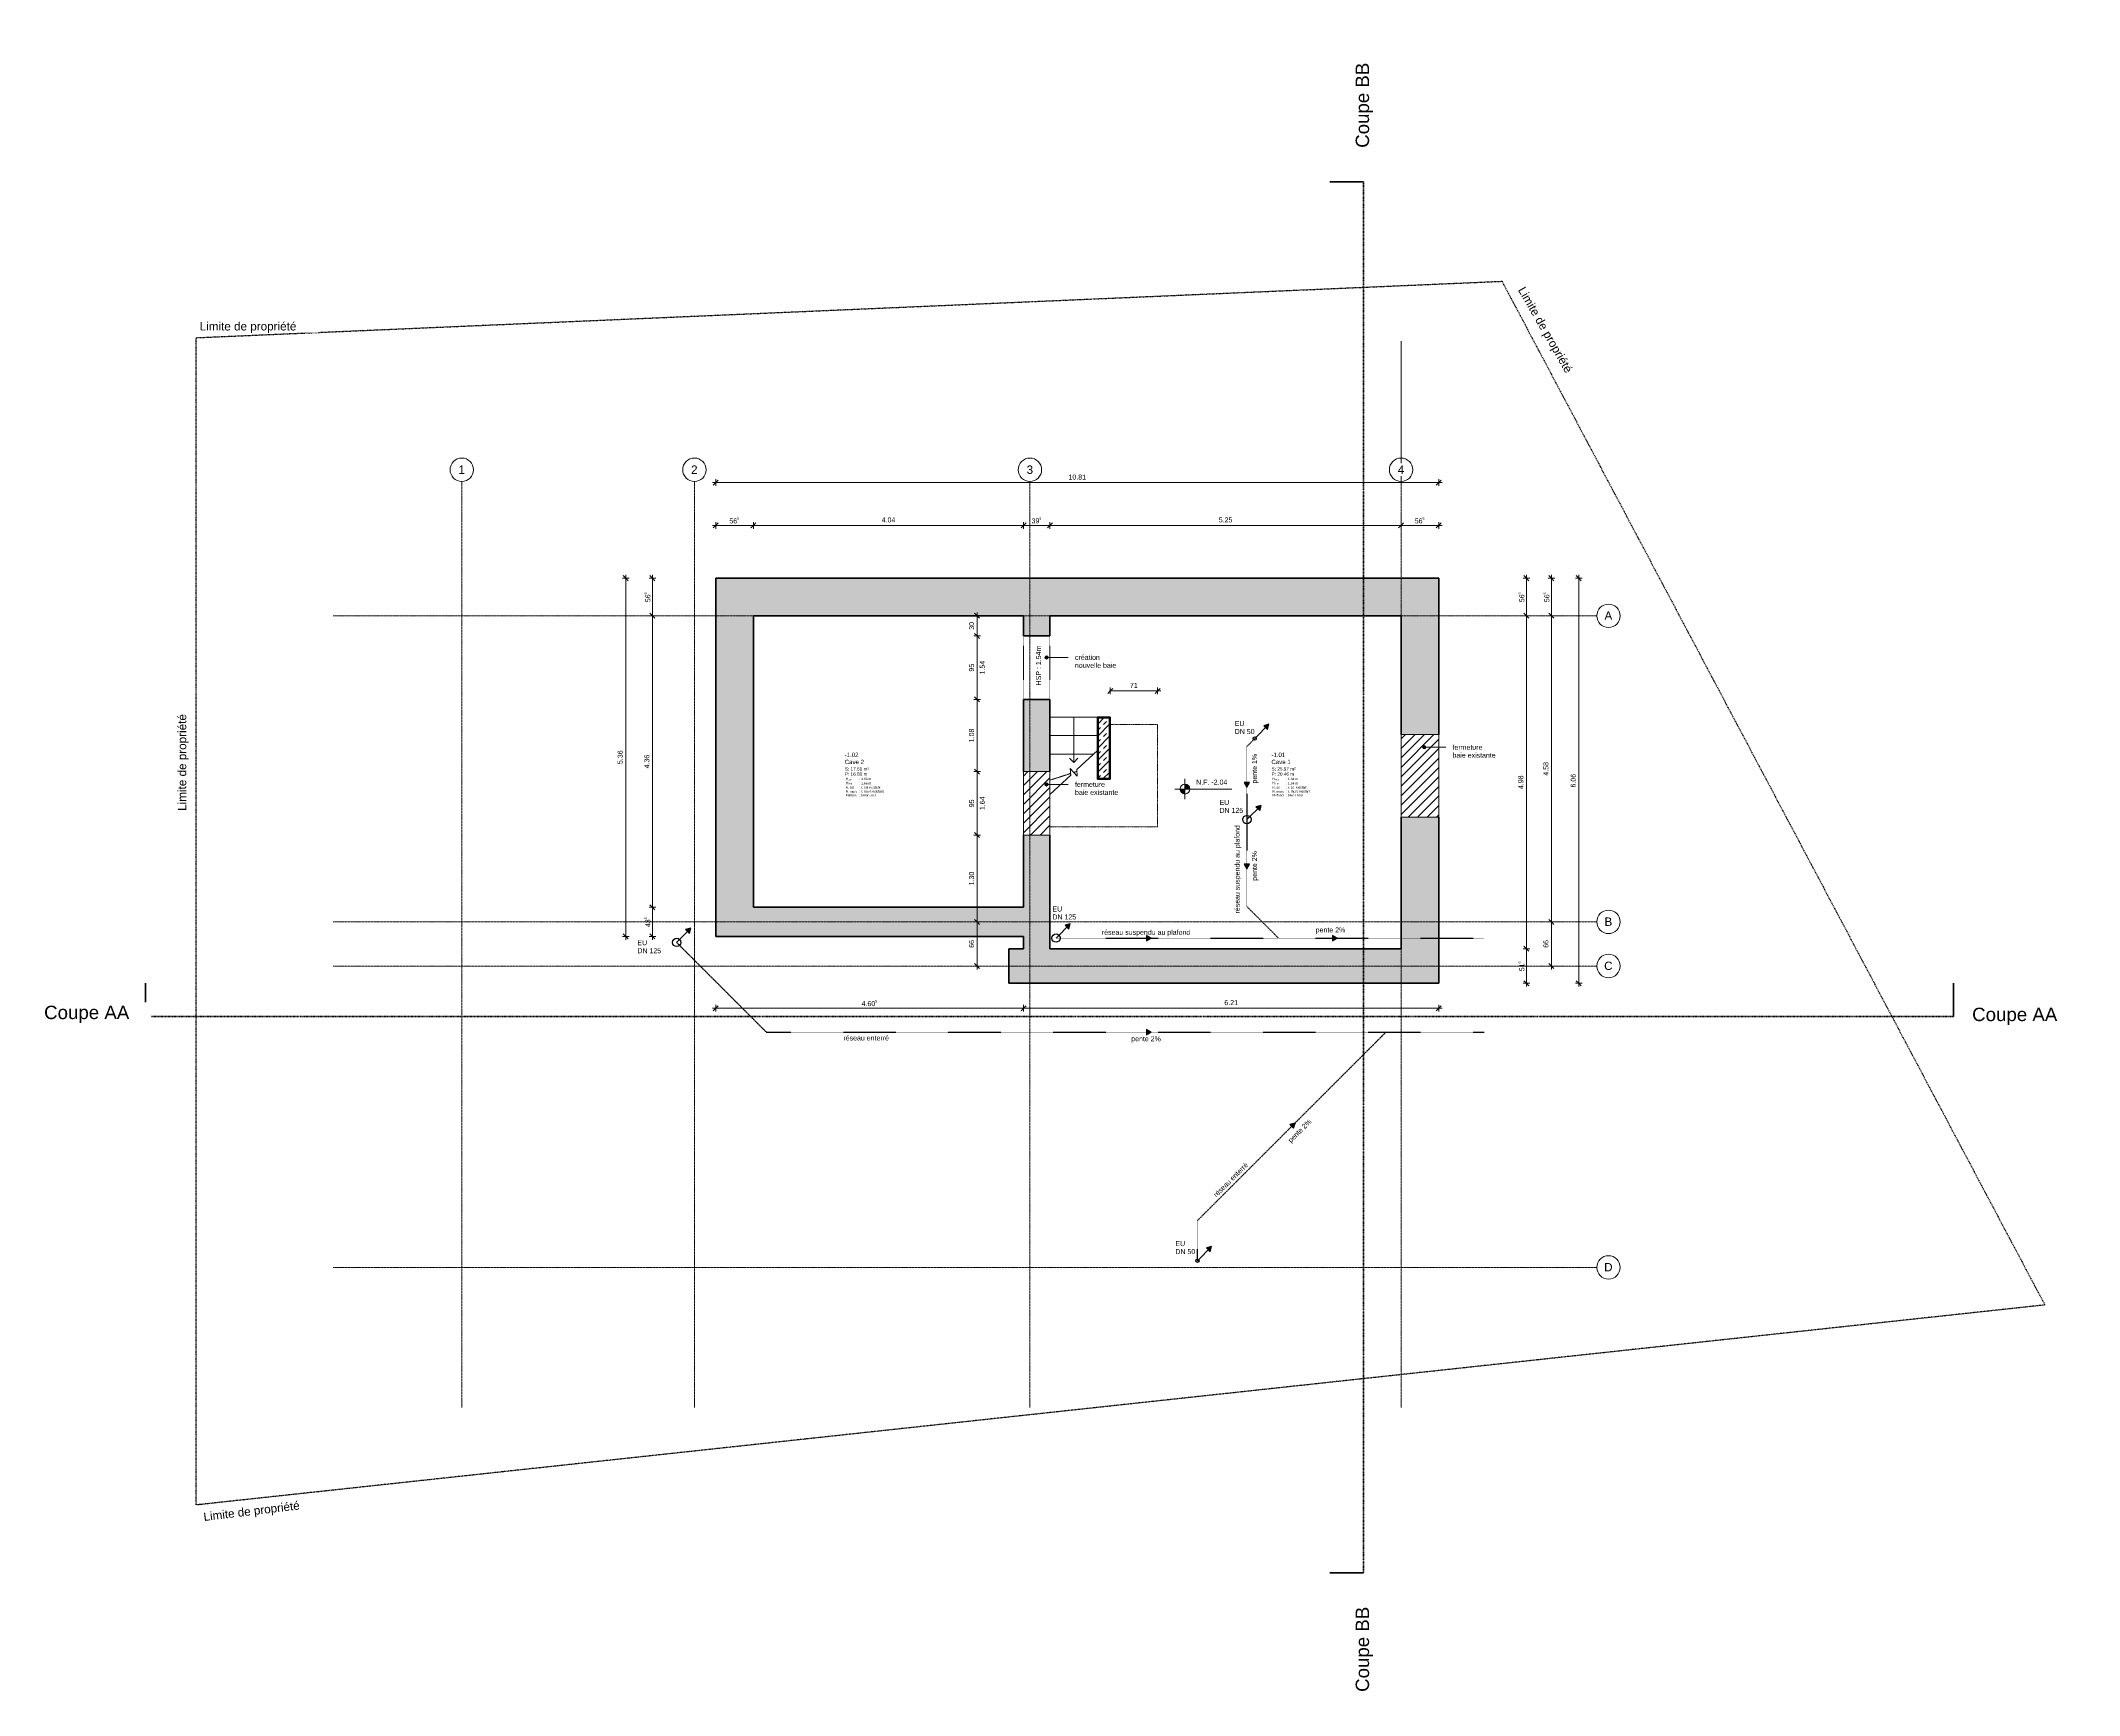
# Model space of a CAD drawing. Header units: millimetres. Extents: x -83 to 30397, y 298 to 25043.
import ezdxf

# ---------------------------------------------------------------- set-up
doc = ezdxf.new("R2010")
doc.units = ezdxf.units.MM
for name, pattern in [('Dash dot', [21, 10, -5, 1, -5]), ('Double dash', [55, 20, -5, 10, -5, 10, -5]), ('Grid Line', [22.225, 12.7, -3.175, 3.175, -3.175]), ('HIDDEN_ELEMENTS', [2.5, 1.5, -1]), ('Overhead', [3.96875, 2.38125, -1.5875]), ('WATER_CONNECTION', [5, 2.5, -2.5])]:
    doc.linetypes.add(name, pattern=pattern)
for name, color, linetype, lineweight in [('A-ANNO-DIMS', 211, 'Continuous', 9), ('A-ANNO-DIMS-50', 211, 'Continuous', 9), ('A-AREA-IDEN', 2, 'Continuous', 9), ('A-DETL', 90, 'Continuous', 9), ('A-DETL-GENF', 92, 'Continuous', 9), ('A-DETL-THIN', 151, 'Continuous', 9), ('A-WALL', 113, 'Continuous', 9), ('A-WALL-PATT', 111, 'Continuous', 35), ('C-PROP-LINE', 91, 'Double dash', 25), ('G-ANNO-DIMS', 111, 'Continuous', 9), ('G-ANNO-SYMB', 111, 'Continuous', 9), ('G-ANNO-TEXT', 231, 'Continuous', 9), ('S-GRID', 1, 'Continuous', 9), ('S-GRID-IDEN', 1, 'Continuous', 9), ('S-STRS', 31, 'Continuous', 9), ('S-STRS-ANNO', 31, 'Continuous', 9), ('S-STRS-MBND', 31, 'Overhead', 9)]:
    doc.layers.add(name, color=color, linetype=linetype, lineweight=lineweight)
doc.styles.add('Arial', font='arial.ttf', dxfattribs={"height": 200})
doc.styles.add('Arial_1', font='arial.ttf', dxfattribs={"height": 0.7})
doc.styles.add('Arial_2', font='arial.ttf', dxfattribs={"height": 0.454924})
doc.styles.add('Arial_3', font='arial.ttf', dxfattribs={"height": 50})
doc.styles.add('Arial_4', font='arial.ttf', dxfattribs={"height": 65})
doc.styles.add('Arial_5', font='arial.ttf', dxfattribs={"height": 35})
doc.styles.add('Arial_6', font='arial.ttf', dxfattribs={"height": 75})
doc.styles.add('Arial_7', font='arial.ttf', dxfattribs={"height": 125})
doc.dimstyles.new('ANNOTATION_1_5MM_BLACK', dxfattribs={"dimscale": 304.8, "dimtxt": 76.519455, "dimasz": 0.246063, "dimexe": 0.164042, "dimexo": 0.0625, "dimgap": 0.065617, "dimtad": 1, "dimlfac": 0.001, "dimrnd": 0.005, "dimzin": 0, "dimdsep": 46, "dimtxsty": 'Arial_6', "dimblk1": 'OBLIQUE', "dimblk2": 'OBLIQUE', "dimsah": 1, "dimcen": 0.09, "dimdle": 0.164042, "dimazin": 0, "dimtfac": 1, "dimtdec": 4, "dimtix": 1, "dimtmove": 0, "dimatfit": 3, "dimfxl": 0.164042, "dimfxlon": 1, "dimtvp": 1, "dimtolj": 1, "dimtzin": 0, "dimarcsym": 2})
doc.dimstyles.new('ANNOTATION_1_5MM_BLACK_1', dxfattribs={"dimscale": 304.8, "dimtxt": 76.519455, "dimasz": 0.246063, "dimexe": 0.164042, "dimexo": 0.0625, "dimgap": 0.065617, "dimtad": 1, "dimdec": 1, "dimlfac": 0.1, "dimrnd": 0.5, "dimdsep": 46, "dimtxsty": 'Arial_6', "dimblk1": 'OBLIQUE', "dimblk2": 'OBLIQUE', "dimsah": 1, "dimcen": 0.09, "dimdle": 0.164042, "dimazin": 0, "dimtfac": 1, "dimtdec": 4, "dimtix": 1, "dimtmove": 0, "dimatfit": 3, "dimfxl": 0.164042, "dimfxlon": 1, "dimtvp": 1, "dimtolj": 1, "dimtzin": 0, "dimarcsym": 2})
pattern_1 = [(45, (0, 0), (-70.71068, 70.71068), [])]

# ---------------------------------------------------------------- blocks, each defined once
blk = doc.blocks.new('Family - ___-602283-N_F_ E-1')
at = {"layer": 'C-PROP-LINE', "color": 1, "linetype": 'Dash dot'}
for p, q in [((2239, 20602), (21766, 21446)), ((21766, 21446), (29883, 6135)), ((2239, 3144), (2239, 20602)), ((29883, 6135), (2239, 3144))]:
    blk.add_line(p, q, dxfattribs=at)
blk = doc.blocks.new('Coupe - SEC_HOR__TAIL-247662-N_F_ E-1')
at = {"layer": 'G-ANNO-SYMB', "lineweight": 70}
blk.add_line((0, 0), (0, 10), dxfattribs=at)
blk = doc.blocks.new('Coupe - SEC_HOR__HEAD-247405-N_F_ E-1')
at = {"layer": 'G-ANNO-SYMB', "lineweight": 70}
blk.add_line((0, 0), (0, 10), dxfattribs=at)
blk = doc.blocks.new('Coupe - SEC_VER__TAIL-248176-N_F_ E-1')
at = {"layer": 'G-ANNO-SYMB', "lineweight": 70}
blk.add_line((0, 0), (0, 10), dxfattribs=at)
blk = doc.blocks.new('Coupe - SEC_VER__HEAD-247919-N_F_ E-1')
at = {"layer": 'G-ANNO-SYMB', "lineweight": 70}
blk.add_line((0, 0), (0, 10), dxfattribs=at)
blk = doc.blocks.new('ROOM_TAG_Small - ROOM_TAG_FR-570998-N_F_ E-1')
at = {"layer": 'A-AREA-IDEN', "insert": (-8.33, -5.48), "char_height": 0.7, "width": 0.8819, "attachment_point": 1, "style": 'Arial_1', "bg_fill": 3, "box_fill_scale": 1.25, "bg_fill_color": 256, "bg_fill_true_color": 13158600, "bg_fill_transparency": 0}
blk.add_mtext('H', dxfattribs=at)
at = {"layer": 'A-AREA-IDEN', "insert": (-7.6, -5.8), "char_height": 0.455, "width": 2.0042, "attachment_point": 1, "style": 'Arial_2', "bg_fill": 3, "box_fill_scale": 1.25, "bg_fill_color": 256, "bg_fill_true_color": 13158600, "bg_fill_transparency": 0}
blk.add_mtext('brute', dxfattribs=at)
at = {"layer": 'A-AREA-IDEN', "insert": (-8.33, -6.7), "char_height": 0.7, "width": 0.8819, "attachment_point": 1, "style": 'Arial_1', "bg_fill": 3, "box_fill_scale": 1.25, "bg_fill_color": 256, "bg_fill_true_color": 13158600, "bg_fill_transparency": 0}
blk.add_mtext('H', dxfattribs=at)
at = {"layer": 'A-AREA-IDEN', "insert": (-7.6, -7.02), "char_height": 0.455, "width": 1.6034, "attachment_point": 1, "style": 'Arial_2', "bg_fill": 3, "box_fill_scale": 1.25, "bg_fill_color": 256, "bg_fill_true_color": 13158600, "bg_fill_transparency": 0}
blk.add_mtext('libre', dxfattribs=at)
at = {"layer": 'A-AREA-IDEN', "insert": (-8.33, -8), "char_height": 0.7, "width": 3.1266, "attachment_point": 1, "style": 'Arial_1', "bg_fill": 3, "box_fill_scale": 1.25, "bg_fill_color": 256, "bg_fill_true_color": 13158600, "bg_fill_transparency": 0}
blk.add_mtext('R. sol', dxfattribs=at)
at = {"layer": 'A-AREA-IDEN', "insert": (-8.33, -9.25), "char_height": 0.7, "width": 4.2489, "attachment_point": 1, "style": 'Arial_1', "bg_fill": 3, "box_fill_scale": 1.25, "bg_fill_color": 256, "bg_fill_true_color": 13158600, "bg_fill_transparency": 0}
blk.add_mtext('R. murs', dxfattribs=at)
at = {"layer": 'A-AREA-IDEN', "insert": (-8.33, -10.38), "char_height": 0.7, "width": 4.2489, "attachment_point": 1, "style": 'Arial_1', "bg_fill": 3, "box_fill_scale": 1.25, "bg_fill_color": 256, "bg_fill_true_color": 13158600, "bg_fill_transparency": 0}
blk.add_mtext('Plafond', dxfattribs=at)
blk = doc.blocks.new('Cotes d_élévation - Standard-218632-N_F_ E-1')
at = {"layer": 'G-ANNO-DIMS'}
h = blk.add_hatch(color=256, dxfattribs=at)
edge = h.paths.add_edge_path()
edge.add_line((0, 0), (0, -1.5))
edge.add_arc((0, 0), 1.5, 180, 270, ccw=False)
edge.add_line((-1.5, 0), (0, 0))
h = blk.add_hatch(color=256, dxfattribs=at)
edge = h.paths.add_edge_path()
edge.add_line((0, 0), (0, 1.5))
edge.add_arc((0, 0), 1.5, 0, 90, ccw=False)
edge.add_line((1.5, 0), (0, 0))
for p, q in [((-3, 0), (14, 0)), ((0, 0), (-1.5, 0)), ((0, -3), (0, 3)), ((0, 1.5), (0, 0)), ((0, -1.5), (0, 0)), ((0, 0), (1.5, 0))]:
    blk.add_line(p, q, dxfattribs=at)
blk.add_circle((0, 0), 1.5, dxfattribs=at)
for start, end in [(180, 270), (360, 90)]:
    blk.add_arc((0, 0), 1.5, start, end, dxfattribs=at)
blk = doc.blocks.new('DIMBLOCK1-N_F_ E-1')
at = {"layer": 'A-ANNO-DIMS-50'}
for p, q in [((9959, 18434), (20870, 18434)), ((10009, 18434), (9972, 18396)), ((10009, 18384), (10009, 18484)), ((10009, 18434), (10047, 18471)), ((10009, 18434), (10009, 18384)), ((20820, 18434), (20783, 18396)), ((20820, 18384), (20820, 18484)), ((20820, 18434), (20858, 18471)), ((20820, 18434), (20820, 18384))]:
    blk.add_line(p, q, dxfattribs=at)
at = {"layer": 'A-ANNO-DIMS-50', "color": 0, "insert": (15284, 18555), "char_height": 75, "width": 314.03, "attachment_point": 1, "line_spacing_factor": 0.941778, "style": 'Arial_6'}
blk.add_mtext('10.81', dxfattribs=at)
blk = doc.blocks.new('_Oblique')
at = {"color": 0, "linetype": 'ByBlock', "lineweight": -2}
blk.add_line((-0.5, -0.5), (0.5, 0.5), dxfattribs=at)
blk = doc.blocks.new('DIMBLOCK2-N_F_ E-1')
at = {"layer": 'A-ANNO-DIMS-50'}
for p, q in [((9959, 17794), (10572, 17794)), ((10009, 17794), (9972, 17756)), ((10009, 17744), (10009, 17844)), ((10009, 17794), (10047, 17831)), ((10009, 17794), (10009, 17744)), ((10572, 17794), (10535, 17756)), ((10572, 17744), (10572, 17844)), ((10572, 17794), (10610, 17831)), ((10572, 17794), (10572, 17744))]:
    blk.add_line(p, q, dxfattribs=at)
at = {"layer": 'A-ANNO-DIMS-50', "color": 0, "insert": (10213, 17915), "char_height": 75, "width": 186.4, "attachment_point": 1, "line_spacing_factor": 0.941778, "style": 'Arial_6'}
blk.add_mtext('56\\A2\\H0.5x;\\S5^  ;\\H2x;', dxfattribs=at)
blk = doc.blocks.new('DIMBLOCK3-N_F_ E-1')
at = {"layer": 'A-ANNO-DIMS-50'}
for p, q in [((10572, 17794), (10535, 17756)), ((10572, 17744), (10572, 17844)), ((10572, 17794), (10610, 17831)), ((10572, 17794), (14612, 17794)), ((10572, 17794), (10572, 17744)), ((14612, 17794), (14575, 17756)), ((14612, 17744), (14612, 17844)), ((14612, 17794), (14650, 17831)), ((14612, 17794), (14612, 17744))]:
    blk.add_line(p, q, dxfattribs=at)
at = {"layer": 'A-ANNO-DIMS-50', "color": 0, "insert": (12491, 17915), "char_height": 75, "width": 244.24, "attachment_point": 1, "line_spacing_factor": 0.941778, "style": 'Arial_6'}
blk.add_mtext('4.04', dxfattribs=at)
blk = doc.blocks.new('DIMBLOCK4-N_F_ E-1')
at = {"layer": 'A-ANNO-DIMS-50'}
for p, q in [((14612, 17794), (14575, 17756)), ((14612, 17744), (14612, 17844)), ((14612, 17794), (14650, 17831)), ((14612, 17794), (15007, 17794)), ((14612, 17794), (14612, 17744)), ((15007, 17794), (14970, 17756)), ((15007, 17744), (15007, 17844)), ((15007, 17794), (15045, 17831)), ((15007, 17794), (15007, 17744))]:
    blk.add_line(p, q, dxfattribs=at)
at = {"layer": 'A-ANNO-DIMS-50', "color": 0, "insert": (14732, 17915), "char_height": 75, "width": 186.4, "attachment_point": 1, "line_spacing_factor": 0.941778, "style": 'Arial_6'}
blk.add_mtext('39\\A2\\H0.5x;\\S5^  ;\\H2x;', dxfattribs=at)
blk = doc.blocks.new('DIMBLOCK5-N_F_ E-1')
at = {"layer": 'A-ANNO-DIMS-50'}
for p, q in [((15007, 17794), (14970, 17756)), ((15007, 17744), (15007, 17844)), ((15007, 17794), (15045, 17831)), ((15007, 17794), (20257, 17794)), ((15007, 17794), (15007, 17744)), ((20257, 17794), (20220, 17756)), ((20257, 17744), (20257, 17844)), ((20257, 17794), (20295, 17831)), ((20257, 17794), (20257, 17744))]:
    blk.add_line(p, q, dxfattribs=at)
at = {"layer": 'A-ANNO-DIMS-50', "color": 0, "insert": (17531, 17915), "char_height": 75, "width": 244.24, "attachment_point": 1, "line_spacing_factor": 0.941778, "style": 'Arial_6'}
blk.add_mtext('5.25', dxfattribs=at)
blk = doc.blocks.new('DIMBLOCK6-N_F_ E-1')
at = {"layer": 'A-ANNO-DIMS-50'}
for p, q in [((20257, 17794), (20220, 17756)), ((20257, 17744), (20257, 17844)), ((20257, 17794), (20295, 17831)), ((20257, 17794), (20870, 17794)), ((20257, 17794), (20257, 17744)), ((20820, 17794), (20783, 17756)), ((20820, 17744), (20820, 17844)), ((20820, 17794), (20858, 17831)), ((20820, 17794), (20820, 17744))]:
    blk.add_line(p, q, dxfattribs=at)
at = {"layer": 'A-ANNO-DIMS-50', "color": 0, "insert": (20461, 17915), "char_height": 75, "width": 186.4, "attachment_point": 1, "line_spacing_factor": 0.941778, "style": 'Arial_6'}
blk.add_mtext('56\\A2\\H0.5x;\\S5^  ;\\H2x;', dxfattribs=at)
blk = doc.blocks.new('DIMBLOCK7-N_F_ E-1')
at = {"layer": 'A-ANNO-DIMS-50'}
for p, q in [((9113, 17006), (9013, 17006)), ((9063, 17006), (9025, 17043)), ((9063, 17056), (9063, 16443)), ((9063, 17006), (9100, 16968)), ((9063, 17006), (9113, 17006)), ((9063, 16443), (9025, 16480)), ((9113, 16443), (9013, 16443)), ((9063, 16443), (9100, 16405)), ((9063, 16443), (9113, 16443))]:
    blk.add_line(p, q, dxfattribs=at)
at = {"layer": 'A-ANNO-DIMS-50', "color": 0, "insert": (8942, 16646), "char_height": 75, "width": 186.4, "attachment_point": 1, "rotation": 90, "line_spacing_factor": 0.941778, "style": 'Arial_6'}
blk.add_mtext('56\\A2\\H0.5x;\\S5^  ;\\H2x;', dxfattribs=at)
blk = doc.blocks.new('DIMBLOCK8-N_F_ E-1')
at = {"layer": 'A-ANNO-DIMS-50'}
for p, q in [((9063, 16443), (9025, 16480)), ((9113, 16443), (9013, 16443)), ((9063, 16443), (9063, 12083)), ((9063, 16443), (9100, 16405)), ((9063, 16443), (9113, 16443)), ((9113, 12083), (9013, 12083)), ((9063, 12083), (9025, 12120)), ((9063, 12083), (9100, 12045)), ((9063, 12083), (9113, 12083))]:
    blk.add_line(p, q, dxfattribs=at)
at = {"layer": 'A-ANNO-DIMS-50', "color": 0, "insert": (8942, 14161), "char_height": 75, "width": 244.24, "attachment_point": 1, "rotation": 90, "line_spacing_factor": 0.941778, "style": 'Arial_6'}
blk.add_mtext('4.36', dxfattribs=at)
blk = doc.blocks.new('DIMBLOCK9-N_F_ E-1')
at = {"layer": 'A-ANNO-DIMS-50'}
for p, q in [((9113, 12083), (9013, 12083)), ((9063, 12083), (9025, 12120)), ((9063, 12083), (9063, 11598)), ((9063, 12083), (9100, 12045)), ((9063, 12083), (9113, 12083)), ((9113, 11648), (9013, 11648)), ((9063, 11648), (9025, 11685)), ((9063, 11648), (9100, 11610)), ((9063, 11648), (9113, 11648))]:
    blk.add_line(p, q, dxfattribs=at)
at = {"layer": 'A-ANNO-DIMS-50', "color": 0, "insert": (8942, 11787), "char_height": 75, "width": 186.4, "attachment_point": 1, "rotation": 90, "line_spacing_factor": 0.941778, "style": 'Arial_6'}
blk.add_mtext('43\\A2\\H0.5x;\\S5^  ;\\H2x;', dxfattribs=at)
blk = doc.blocks.new('DIMBLOCK10-N_F_ E-1')
at = {"layer": 'A-ANNO-DIMS-50'}
for p, q in [((8713, 17006), (8613, 17006)), ((8663, 17006), (8625, 17043)), ((8663, 17056), (8663, 11598)), ((8663, 17006), (8700, 16968)), ((8663, 17006), (8713, 17006)), ((8713, 11648), (8613, 11648)), ((8663, 11648), (8625, 11685)), ((8663, 11648), (8700, 11610)), ((8663, 11648), (8713, 11648))]:
    blk.add_line(p, q, dxfattribs=at)
at = {"layer": 'A-ANNO-DIMS-50', "color": 0, "insert": (8542, 14225), "char_height": 75, "width": 244.24, "attachment_point": 1, "rotation": 90, "line_spacing_factor": 0.941778, "style": 'Arial_6'}
blk.add_mtext('5.36', dxfattribs=at)
blk = doc.blocks.new('DIMBLOCK11-N_F_ E-1')
at = {"layer": 'A-ANNO-DIMS-50'}
for p, q in [((22864, 17006), (22964, 17006)), ((22914, 17006), (22864, 17006)), ((22914, 17006), (22876, 17043)), ((22914, 17056), (22914, 10898)), ((22914, 17006), (22951, 16968)), ((22914, 10948), (22876, 10985)), ((22864, 10948), (22964, 10948)), ((22914, 10948), (22864, 10948)), ((22914, 10948), (22951, 10910))]:
    blk.add_line(p, q, dxfattribs=at)
at = {"layer": 'A-ANNO-DIMS-50', "color": 0, "insert": (22793, 13875), "char_height": 75, "width": 244.24, "attachment_point": 1, "rotation": 90, "line_spacing_factor": 0.941778, "style": 'Arial_6'}
blk.add_mtext('6.06', dxfattribs=at)
blk = doc.blocks.new('DIMBLOCK12-N_F_ E-1')
at = {"layer": 'A-ANNO-DIMS-50'}
for p, q in [((9959, 10574), (14612, 10574)), ((10009, 10574), (9972, 10536)), ((10009, 10624), (10009, 10524)), ((10009, 10574), (10009, 10624)), ((10009, 10574), (10047, 10611)), ((14612, 10574), (14575, 10536)), ((14612, 10624), (14612, 10524)), ((14612, 10574), (14612, 10624)), ((14612, 10574), (14650, 10611))]:
    blk.add_line(p, q, dxfattribs=at)
at = {"layer": 'A-ANNO-DIMS-50', "color": 0, "insert": (12190, 10695), "char_height": 75, "width": 291.07, "attachment_point": 1, "line_spacing_factor": 0.941778, "style": 'Arial_6'}
blk.add_mtext('4.60\\A2\\H0.5x;\\S5^  ;\\H2x;', dxfattribs=at)
blk = doc.blocks.new('DIMBLOCK13-N_F_ E-1')
at = {"layer": 'A-ANNO-DIMS-50'}
for p, q in [((14612, 10574), (14575, 10536)), ((14612, 10624), (14612, 10524)), ((14612, 10574), (14612, 10624)), ((14612, 10574), (14650, 10611)), ((14612, 10574), (20870, 10574)), ((20820, 10574), (20783, 10536)), ((20820, 10624), (20820, 10524)), ((20820, 10574), (20820, 10624)), ((20820, 10574), (20858, 10611))]:
    blk.add_line(p, q, dxfattribs=at)
at = {"layer": 'A-ANNO-DIMS-50', "color": 0, "insert": (17615, 10695), "char_height": 75, "width": 244.24, "attachment_point": 1, "line_spacing_factor": 0.941778, "style": 'Arial_6'}
blk.add_mtext('6.21', dxfattribs=at)
blk = doc.blocks.new('DIMBLOCK14-N_F_ E-1')
at = {"layer": 'A-ANNO-DIMS-50'}
for p, q in [((22081, 17006), (22181, 17006)), ((22131, 17006), (22081, 17006)), ((22131, 17006), (22093, 17043)), ((22131, 17056), (22131, 16443)), ((22131, 17006), (22168, 16968)), ((22131, 16443), (22093, 16480)), ((22081, 16443), (22181, 16443)), ((22131, 16443), (22081, 16443)), ((22131, 16443), (22168, 16405))]:
    blk.add_line(p, q, dxfattribs=at)
at = {"layer": 'A-ANNO-DIMS-50', "color": 0, "insert": (22010, 16646), "char_height": 75, "width": 186.4, "attachment_point": 1, "rotation": 90, "line_spacing_factor": 0.941778, "style": 'Arial_6'}
blk.add_mtext('56\\A2\\H0.5x;\\S5^  ;\\H2x;', dxfattribs=at)
blk = doc.blocks.new('DIMBLOCK15-N_F_ E-1')
at = {"layer": 'A-ANNO-DIMS-50'}
for p, q in [((22131, 16443), (22093, 16480)), ((22081, 16443), (22181, 16443)), ((22131, 16443), (22081, 16443)), ((22131, 16443), (22131, 11463)), ((22131, 16443), (22168, 16405)), ((22081, 11463), (22181, 11463)), ((22131, 11463), (22081, 11463)), ((22131, 11463), (22093, 11500)), ((22131, 11463), (22168, 11425))]:
    blk.add_line(p, q, dxfattribs=at)
at = {"layer": 'A-ANNO-DIMS-50', "color": 0, "insert": (22010, 13851), "char_height": 75, "width": 244.24, "attachment_point": 1, "rotation": 90, "line_spacing_factor": 0.941778, "style": 'Arial_6'}
blk.add_mtext('4.98', dxfattribs=at)
blk = doc.blocks.new('DIMBLOCK16-N_F_ E-1')
at = {"layer": 'A-ANNO-DIMS-50'}
for p, q in [((22081, 11463), (22181, 11463)), ((22131, 11463), (22081, 11463)), ((22131, 11463), (22093, 11500)), ((22131, 11463), (22131, 10898)), ((22131, 11463), (22168, 11425)), ((22131, 10948), (22093, 10985)), ((22081, 10948), (22181, 10948)), ((22131, 10948), (22081, 10948)), ((22131, 10948), (22168, 10910))]:
    blk.add_line(p, q, dxfattribs=at)
at = {"layer": 'A-ANNO-DIMS-50', "color": 0, "insert": (22010, 11127), "char_height": 75, "width": 186.4, "attachment_point": 1, "rotation": 90, "line_spacing_factor": 0.941778, "style": 'Arial_6'}
blk.add_mtext('51\\A2\\H0.5x;\\S5^  ;\\H2x;', dxfattribs=at)
blk = doc.blocks.new('Quadrillage - M_Grid Head - Circle_3_5-489728-N_F_ E-1')
at = {"layer": 'S-GRID-IDEN'}
blk.add_circle((0, 0), 3.5, dxfattribs=at)
blk = doc.blocks.new('DIMBLOCK17-N_F_ E-1')
at = {"layer": 'A-ANNO-DIMS-50'}
for p, q in [((13918, 11865), (13880, 11903)), ((13868, 11865), (13968, 11865)), ((13918, 11865), (13868, 11865)), ((13918, 11155), (13918, 11865)), ((13918, 11865), (13955, 11828)), ((13868, 11205), (13968, 11205)), ((13918, 11205), (13868, 11205)), ((13918, 11205), (13880, 11243)), ((13918, 11205), (13955, 11168))]:
    blk.add_line(p, q, dxfattribs=at)
at = {"layer": 'A-ANNO-DIMS-50', "color": 0, "insert": (13797, 11477), "char_height": 75, "width": 139.57, "attachment_point": 1, "rotation": 90, "line_spacing_factor": 0.941778, "style": 'Arial_6'}
blk.add_mtext('66', dxfattribs=at)
blk = doc.blocks.new('DIMBLOCK18-N_F_ E-1')
at = {"layer": 'A-ANNO-DIMS-50'}
for p, q in [((13968, 13163), (13868, 13163)), ((13918, 13163), (13880, 13200)), ((13918, 11865), (13918, 13163)), ((13918, 13163), (13955, 13125)), ((13918, 13163), (13968, 13163)), ((13918, 11865), (13880, 11903)), ((13868, 11865), (13968, 11865)), ((13918, 11865), (13868, 11865)), ((13918, 11865), (13955, 11828))]:
    blk.add_line(p, q, dxfattribs=at)
at = {"layer": 'A-ANNO-DIMS-50', "color": 0, "insert": (13797, 12412), "char_height": 75, "width": 244.24, "attachment_point": 1, "rotation": 90, "line_spacing_factor": 0.941778, "style": 'Arial_6'}
blk.add_mtext('1.30', dxfattribs=at)
blk = doc.blocks.new('DIMBLOCK19-N_F_ E-1')
at = {"layer": 'A-ANNO-DIMS-50'}
for p, q in [((13968, 14113), (13868, 14113)), ((13918, 14113), (13880, 14150)), ((13918, 13163), (13918, 14113)), ((13918, 14113), (13955, 14075)), ((13918, 14113), (13968, 14113)), ((13968, 13163), (13868, 13163)), ((13918, 13163), (13880, 13200)), ((13918, 13163), (13955, 13125)), ((13918, 13163), (13968, 13163))]:
    blk.add_line(p, q, dxfattribs=at)
at = {"layer": 'A-ANNO-DIMS-50', "color": 0, "char_height": 75, "attachment_point": 1, "rotation": 90, "line_spacing_factor": 0.941778, "style": 'Arial_6'}
for s, insert, width in [('1.64', (13958, 13536), 244.24), ('95', (13797, 13579), 139.57)]:
    blk.add_mtext(s, dxfattribs=dict(at, insert=insert, width=width))
blk = doc.blocks.new('DIMBLOCK20-N_F_ E-1')
at = {"layer": 'A-ANNO-DIMS-50'}
for p, q in [((13968, 15193), (13868, 15193)), ((13918, 15193), (13880, 15230)), ((13918, 14113), (13918, 15193)), ((13918, 15193), (13955, 15155)), ((13918, 15193), (13968, 15193)), ((13968, 14113), (13868, 14113)), ((13918, 14113), (13880, 14150)), ((13918, 14113), (13955, 14075)), ((13918, 14113), (13968, 14113))]:
    blk.add_line(p, q, dxfattribs=at)
at = {"layer": 'A-ANNO-DIMS-50', "color": 0, "insert": (13797, 14551), "char_height": 75, "width": 244.24, "attachment_point": 1, "rotation": 90, "line_spacing_factor": 0.941778, "style": 'Arial_6'}
blk.add_mtext('1.08', dxfattribs=at)
blk = doc.blocks.new('DIMBLOCK21-N_F_ E-1')
at = {"layer": 'A-ANNO-DIMS-50'}
for p, q in [((13918, 16143), (13880, 16180)), ((13968, 16143), (13868, 16143)), ((13918, 15193), (13918, 16143)), ((13918, 16143), (13955, 16105)), ((13918, 16143), (13968, 16143)), ((13968, 15193), (13868, 15193)), ((13918, 15193), (13880, 15230)), ((13918, 15193), (13955, 15155)), ((13918, 15193), (13968, 15193))]:
    blk.add_line(p, q, dxfattribs=at)
at = {"layer": 'A-ANNO-DIMS-50', "color": 0, "char_height": 75, "attachment_point": 1, "rotation": 90, "line_spacing_factor": 0.941778, "style": 'Arial_6'}
for s, insert, width in [('95', (13797, 15609), 139.57), ('1.54', (13958, 15566), 244.24)]:
    blk.add_mtext(s, dxfattribs=dict(at, insert=insert, width=width))
blk = doc.blocks.new('DIMBLOCK22-N_F_ E-1')
at = {"layer": 'A-ANNO-DIMS-50'}
for p, q in [((13918, 16443), (13880, 16480)), ((13918, 16143), (13918, 16493)), ((13868, 16443), (13968, 16443)), ((13918, 16443), (13868, 16443)), ((13918, 16143), (13880, 16180)), ((13918, 16443), (13955, 16405)), ((13968, 16143), (13868, 16143)), ((13918, 16143), (13955, 16105)), ((13918, 16143), (13968, 16143))]:
    blk.add_line(p, q, dxfattribs=at)
at = {"layer": 'A-ANNO-DIMS-50', "color": 0, "insert": (13797, 16234), "char_height": 75, "width": 139.57, "attachment_point": 1, "rotation": 90, "line_spacing_factor": 0.941778, "style": 'Arial_6'}
blk.add_mtext('30', dxfattribs=at)
blk = doc.blocks.new('DIMBLOCK23-N_F_ E-1')
at = {"layer": 'A-ANNO-DIMS-50'}
for p, q in [((22556, 17006), (22456, 17006)), ((22506, 17006), (22468, 17043)), ((22506, 17056), (22506, 16443)), ((22506, 17006), (22543, 16968)), ((22506, 17006), (22556, 17006)), ((22506, 16443), (22468, 16480)), ((22556, 16443), (22456, 16443)), ((22506, 16443), (22543, 16405)), ((22506, 16443), (22556, 16443))]:
    blk.add_line(p, q, dxfattribs=at)
at = {"layer": 'A-ANNO-DIMS-50', "color": 0, "insert": (22385, 16646), "char_height": 75, "width": 186.4, "attachment_point": 1, "rotation": 90, "line_spacing_factor": 0.941778, "style": 'Arial_6'}
blk.add_mtext('56\\A2\\H0.5x;\\S5^  ;\\H2x;', dxfattribs=at)
blk = doc.blocks.new('DIMBLOCK24-N_F_ E-1')
at = {"layer": 'A-ANNO-DIMS-50'}
for p, q in [((22506, 16443), (22468, 16480)), ((22556, 16443), (22456, 16443)), ((22506, 16443), (22506, 11865)), ((22506, 16443), (22543, 16405)), ((22506, 16443), (22556, 16443)), ((22506, 11865), (22468, 11903)), ((22556, 11865), (22456, 11865)), ((22506, 11865), (22543, 11828)), ((22506, 11865), (22556, 11865))]:
    blk.add_line(p, q, dxfattribs=at)
at = {"layer": 'A-ANNO-DIMS-50', "color": 0, "insert": (22385, 14052), "char_height": 75, "width": 244.24, "attachment_point": 1, "rotation": 90, "line_spacing_factor": 0.941778, "style": 'Arial_6'}
blk.add_mtext('4.58', dxfattribs=at)
blk = doc.blocks.new('DIMBLOCK25-N_F_ E-1')
at = {"layer": 'A-ANNO-DIMS-50'}
for p, q in [((22506, 11865), (22468, 11903)), ((22556, 11865), (22456, 11865)), ((22506, 11865), (22506, 11155)), ((22506, 11865), (22543, 11828)), ((22506, 11865), (22556, 11865)), ((22556, 11205), (22456, 11205)), ((22506, 11205), (22468, 11243)), ((22506, 11205), (22543, 11168)), ((22506, 11205), (22556, 11205))]:
    blk.add_line(p, q, dxfattribs=at)
at = {"layer": 'A-ANNO-DIMS-50', "color": 0, "insert": (22385, 11477), "char_height": 75, "width": 139.57, "attachment_point": 1, "rotation": 90, "line_spacing_factor": 0.941778, "style": 'Arial_6'}
blk.add_mtext('66', dxfattribs=at)
blk = doc.blocks.new('DIMBLOCK26-N_F_ E-1')
at = {"layer": 'A-ANNO-DIMS-50'}
for p, q in [((15907, 15319), (15870, 15281)), ((15907, 15269), (15907, 15369)), ((15907, 15319), (15945, 15356)), ((15907, 15319), (16667, 15319)), ((15907, 15319), (15907, 15269)), ((16617, 15319), (16580, 15281)), ((16617, 15269), (16617, 15369)), ((16617, 15319), (16655, 15356)), ((16617, 15319), (16617, 15269))]:
    blk.add_line(p, q, dxfattribs=at)
at = {"layer": 'A-ANNO-DIMS-50', "color": 0, "insert": (16204, 15440), "char_height": 75, "width": 139.57, "attachment_point": 1, "line_spacing_factor": 0.941778, "style": 'Arial_6'}
blk.add_mtext('71', dxfattribs=at)

msp = doc.modelspace()

# ---------------------------------------------------------------- hatches: boundary and pattern name
at = {"layer": 'A-DETL-GENF'}
for points in [[(18261.28, 14742.367), (18281.986, 14819.641), (18204.712, 14798.936)], [(17952.354, 13879.273), (17992.354, 13948.555), (17912.354, 13948.555)], [(18143.78, 13529.867), (18164.486, 13607.141), (18087.212, 13586.436)], [(17952.354, 12657.504), (17992.354, 12726.786), (17912.354, 12726.786)], [(9616.28, 11692.367), (9636.986, 11769.641), (9559.712, 11748.936)], [(15288.78, 11757.367), (15309.486, 11834.641), (15232.212, 11813.936)], [(16450.538, 11582.509), (16519.82, 11622.509), (16450.538, 11662.509)], [(19230.538, 11582.509), (19299.82, 11622.509), (19230.538, 11662.509)], [(16450.538, 10177.509), (16519.82, 10217.509), (16450.538, 10257.509)], [(18650.638, 8779.225), (18671.344, 8856.499), (18594.069, 8835.794)], [(17403.78, 6932.367), (17424.486, 7009.641), (17347.212, 6988.936)]]:
    msp.add_hatch(color=33, dxfattribs=at).paths.add_polyline_path(points)
h = msp.add_hatch(dxfattribs=at)
h.set_pattern_fill('FP1_2', style=0, pattern_type=2)
h.set_pattern_definition(pattern_1)
h.paths.add_polyline_path([(20820.354, 13432.509), (20820.354, 14667.509), (20257.354, 14667.509), (20257.354, 13432.509)])
h = msp.add_hatch(dxfattribs=at)
h.set_pattern_fill('FP1_2', style=0, pattern_type=2)
h.set_pattern_definition(pattern_1)
h.paths.add_polyline_path([(15007.354, 13162.509), (15007.354, 14112.509), (14612.354, 14112.509), (14612.354, 13162.509)])
at = {"layer": 'A-WALL-PATT', "lineweight": 9}
for points in [[(20820.354, 16442.509), (20820.354, 17005.509), (10009.354, 17005.509), (10009.354, 16442.509), (20257.354, 16442.509)], [(10572.354, 12082.509), (10572.354, 16442.509), (10009.354, 16442.509), (10009.354, 12082.509)], [(14612.354, 11647.509), (14612.354, 12082.509), (10009.354, 12082.509), (10009.354, 11647.509)], [(20820.354, 10947.509), (20820.354, 11462.509), (14392.354, 11462.509), (14392.354, 10947.509), (16025.655, 10947.509)]]:
    msp.add_hatch(color=256, dxfattribs=at).paths.add_polyline_path(points)
h = msp.add_hatch(color=256, dxfattribs=at)
h.paths.add_polyline_path([(14612.354, 11462.509), (15007.354, 11462.509), (15007.354, 13162.509), (14612.354, 13162.509), (14612.354, 11647.509)])
h.paths.add_polyline_path([(14612.354, 14112.509), (15007.354, 14112.509), (15007.354, 15192.509), (14612.354, 15192.509)])
h.paths.add_polyline_path([(15007.354, 16142.509), (15007.354, 16442.509), (14612.354, 16442.509), (14612.354, 16142.509)])
h = msp.add_hatch(color=256, dxfattribs=at)
h.paths.add_polyline_path([(20820.354, 11462.509), (20820.354, 13432.509), (20257.354, 13432.509), (20257.354, 11462.509)])
h.paths.add_polyline_path([(20257.354, 14667.509), (20820.354, 14667.509), (20820.354, 16442.509), (20257.354, 16442.509), (20257.354, 16195.681)])
h = msp.add_hatch(dxfattribs=at)
h.set_pattern_fill('FP1_1', color=256, style=0, pattern_type=2)
h.set_pattern_definition([(45, (0, 0), (-89.80256, 89.80256), []), (45, (89.8, 0), (-89.80256, 89.80256), [63.5, -63.5])])
h.paths.add_polyline_path([(15892.354, 14013.14), (15892.354, 14910.122), (15732.354, 14910.122), (15732.354, 14013.14)])
at = {"layer": 'G-ANNO-TEXT'}
h = msp.add_hatch(color=7, dxfattribs=at)
edge = h.paths.add_edge_path()
edge.add_arc((14957.501, 15821.209), 25, 0, 360)
h = msp.add_hatch(color=7, dxfattribs=at)
edge = h.paths.add_edge_path()
edge.add_arc((20602.501, 14476.209), 25, 0, 360)
h = msp.add_hatch(color=7, dxfattribs=at)
edge = h.paths.add_edge_path()
edge.add_arc((14957.501, 13921.209), 25, 0, 360)

# ---------------------------------------------------------------- linework, layer by layer
at = {"layer": 'A-DETL'}
msp.add_line((20257.354, 18451.704), (20257.354, 20551.704), dxfattribs=at)
at = {"layer": 'A-DETL', "linetype": 'HIDDEN_ELEMENTS'}
for p, q in [((14612.354, 16142.509), (14612.354, 15192.509)), ((15007.354, 16142.509), (15007.354, 15192.509)), ((14612.354, 13032.509), (14612.354, 12082.509)), ((15007.354, 13032.509), (15007.354, 12082.509))]:
    msp.add_line(p, q, dxfattribs=at)
at = {"layer": 'A-DETL', "lineweight": 25}
for p, q in [((18069.854, 14607.509), (18281.986, 14819.641)), ((18281.986, 14819.641), (18204.712, 14798.936)), ((18204.712, 14798.936), (18261.28, 14742.367)), ((18261.28, 14742.367), (18281.986, 14819.641)), ((17912.354, 13948.555), (17952.354, 13879.273)), ((17992.354, 13948.555), (17912.354, 13948.555)), ((17952.354, 13879.273), (17992.354, 13948.555)), ((17952.354, 13395.009), (18164.486, 13607.141)), ((18164.486, 13607.141), (18087.212, 13586.436)), ((18087.212, 13586.436), (18143.78, 13529.867)), ((18143.78, 13529.867), (18164.486, 13607.141)), ((17912.354, 12726.786), (17952.354, 12657.504)), ((17992.354, 12726.786), (17912.354, 12726.786)), ((17952.354, 12657.504), (17992.354, 12726.786)), ((9424.854, 11557.509), (9636.986, 11769.641)), ((9636.986, 11769.641), (9559.712, 11748.936)), ((9559.712, 11748.936), (9616.28, 11692.367)), ((9616.28, 11692.367), (9636.986, 11769.641)), ((15097.354, 11622.509), (15309.486, 11834.641)), ((15309.486, 11834.641), (15232.212, 11813.936)), ((15232.212, 11813.936), (15288.78, 11757.367)), ((15288.78, 11757.367), (15309.486, 11834.641)), ((16519.82, 11622.509), (16450.538, 11662.509)), ((16450.538, 11662.509), (16450.538, 11582.509)), ((16450.538, 11582.509), (16519.82, 11622.509)), ((19299.82, 11622.509), (19230.538, 11662.509)), ((19230.538, 11662.509), (19230.538, 11582.509)), ((19230.538, 11582.509), (19299.82, 11622.509)), ((16519.82, 10217.509), (16450.538, 10257.509)), ((16450.538, 10257.509), (16450.538, 10177.509)), ((16450.538, 10177.509), (16519.82, 10217.509)), ((18671.344, 8856.499), (18594.069, 8835.794)), ((18650.638, 8779.225), (18671.344, 8856.499)), ((18594.069, 8835.794), (18650.638, 8779.225)), ((17212.354, 6797.509), (17424.486, 7009.641)), ((17424.486, 7009.641), (17347.212, 6988.936)), ((17347.212, 6988.936), (17403.78, 6932.367)), ((17403.78, 6932.367), (17424.486, 7009.641))]:
    msp.add_line(p, q, dxfattribs=at)
at = {"layer": 'A-DETL', "linetype": 'WATER_CONNECTION', "lineweight": 25}
for p, q in [((18069.854, 14607.509), (17952.354, 14490.009)), ((17952.354, 14490.009), (17952.354, 12093.563)), ((18423.407, 11622.509), (17952.354, 12093.563)), ((15097.354, 11622.509), (21497.354, 11622.509)), ((9424.854, 11557.509), (10764.854, 10217.509)), ((10764.854, 10217.509), (21497.354, 10217.509)), ((17212.354, 7397.509), (20032.354, 10217.509)), ((17212.354, 6797.509), (17212.354, 7397.509))]:
    msp.add_line(p, q, dxfattribs=at)
at = {"layer": 'A-DETL', "lineweight": 25}
for centre, radius in [((18069.854, 14607.509), 25), ((17952.354, 13395.009), 62.5), ((9424.854, 11557.509), 62.5), ((15097.354, 11622.509), 62.5), ((17212.354, 6797.509), 25)]:
    msp.add_circle(centre, radius, dxfattribs=at)
at = {"layer": 'A-DETL-THIN'}
for p, q in [((20820.354, 14667.509), (20257.354, 14667.509)), ((20257.354, 14667.509), (20257.354, 13432.509)), ((20820.354, 13432.509), (20820.354, 14667.509)), ((15007.354, 14112.509), (14612.354, 14112.509)), ((14612.354, 14112.509), (14612.354, 13162.509)), ((15007.354, 13162.509), (15007.354, 14112.509)), ((20257.354, 13432.509), (20820.354, 13432.509)), ((14612.354, 13162.509), (15007.354, 13162.509))]:
    msp.add_line(p, q, dxfattribs=at)
at = {"layer": 'A-WALL', "lineweight": 35}
for p, q in [((20820.354, 17005.509), (10009.354, 17005.509)), ((10009.354, 17005.509), (10009.354, 11647.509)), ((20820.354, 14667.509), (20820.354, 17005.509)), ((10572.354, 16442.509), (14612.354, 16442.509)), ((10572.354, 12082.509), (10572.354, 16442.509)), ((14612.354, 16442.509), (14612.354, 16142.509)), ((15007.354, 16442.509), (20257.354, 16442.509)), ((15007.354, 16142.509), (15007.354, 16442.509)), ((20257.354, 16442.509), (20257.354, 14667.509)), ((14612.354, 16142.509), (15007.354, 16142.509)), ((15007.354, 15192.509), (14612.354, 15192.509)), ((14612.354, 15192.509), (14612.354, 14112.509)), ((15007.354, 14112.509), (15007.354, 15192.509)), ((15717.354, 14925.122), (15717.354, 13998.14)), ((15907.354, 14925.122), (15717.354, 14925.122)), ((15907.354, 13998.14), (15907.354, 14925.122)), ((15717.354, 13998.14), (15907.354, 13998.14)), ((20257.354, 13432.509), (20257.354, 11462.509)), ((20820.354, 10947.509), (20820.354, 13432.509)), ((14612.354, 13162.509), (14612.354, 12082.509)), ((15007.354, 11462.509), (15007.354, 13162.509)), ((14612.354, 12082.509), (10572.354, 12082.509)), ((10009.354, 11647.509), (14612.354, 11647.509)), ((14612.354, 11647.509), (14612.354, 11462.509)), ((14612.354, 11462.509), (14392.354, 11462.509)), ((14392.354, 11462.509), (14392.354, 10947.509)), ((20257.354, 11462.509), (15007.354, 11462.509)), ((14392.354, 10947.509), (20820.354, 10947.509))]:
    msp.add_line(p, q, dxfattribs=at)
at = {"layer": 'A-WALL'}
for p, q in [((15732.354, 14013.14), (15732.354, 14910.122)), ((15892.354, 14910.122), (15732.354, 14910.122)), ((15892.354, 14013.14), (15892.354, 14910.122)), ((15732.354, 14013.14), (15892.354, 14013.14))]:
    msp.add_line(p, q, dxfattribs=at)
at = {"layer": 'G-ANNO-SYMB', "linetype": 'Dash dot', "lineweight": 70}
for p, q in [((19693.8, 22933.184), (19693.8, 2129.591)), ((1483.247, 10449.991), (28515.828, 10449.991))]:
    msp.add_line(p, q, dxfattribs=at)
at = {"layer": 'G-ANNO-TEXT', "color": 7}
for p, q in [((14957.501, 15821.209), (15279.382, 15821.209)), ((20602.501, 14476.209), (20924.382, 14476.209)), ((14957.501, 13921.209), (15279.382, 13921.209))]:
    msp.add_line(p, q, dxfattribs=at)
for centre in [(14957.501, 15821.209), (20602.501, 14476.209), (14957.501, 13921.209)]:
    msp.add_circle(centre, 25, dxfattribs=at)
at = {"layer": 'S-STRS'}
for p, q in [((15717.354, 14925.122), (15007.354, 14925.122)), ((15717.354, 14650.122), (15007.354, 14650.122)), ((15658.927, 14375.122), (15007.354, 14375.122)), ((15314.543, 14084.737), (15007.354, 13985.881)), ((15410.164, 14115.508), (15362.354, 14100.122))]:
    msp.add_line(p, q, dxfattribs=at)
at = {"layer": 'S-STRS', "linetype": 'Overhead'}
for p, q in [((15717.354, 14925.122), (15007.354, 14925.122)), ((15717.354, 14650.122), (15007.354, 14650.122)), ((15658.927, 14375.122), (15007.354, 14375.122)), ((15314.543, 14084.737), (15007.354, 13985.881)), ((15410.164, 14115.508), (15362.354, 14100.122))]:
    msp.add_line(p, q, dxfattribs=at)
at = {"layer": 'S-STRS-ANNO'}
for p, q in [((15362.354, 14925.122), (15362.354, 14650.122)), ((15362.354, 14650.122), (15362.354, 14375.122)), ((15362.354, 14375.122), (15362.354, 14250.122)), ((15362.354, 14250.122), (15299.854, 14312.622)), ((15362.354, 14250.122), (15424.854, 14312.622))]:
    msp.add_line(p, q, dxfattribs=at)
at = {"layer": 'S-STRS-MBND'}
for p, q in [((15907.354, 14817.703), (16617.354, 14817.703)), ((15907.354, 13998.14), (15907.354, 14817.703)), ((16617.354, 13288.14), (16617.354, 14817.703)), ((15717.354, 14324.482), (15717.354, 13998.14)), ((15717.354, 13998.14), (15907.354, 13998.14)), ((15007.354, 13288.14), (16617.354, 13288.14))]:
    msp.add_line(p, q, dxfattribs=at)
at = {"layer": 'S-STRS-MBND', "linetype": 'Continuous'}
for p, q in [((15408.183, 14142.618), (15717.354, 14429.299)), ((15007.354, 13770.946), (15316.524, 14057.626)), ((15309.234, 14157.409), (15415.474, 14042.835)), ((15316.524, 14057.626), (15309.234, 14157.409)), ((15415.474, 14042.835), (15408.183, 14142.618))]:
    msp.add_line(p, q, dxfattribs=at)

# ---------------------------------------------------------------- block references
at = {"layer": 'C-PROP-LINE', "color": 1, "linetype": 'Dash dot'}
msp.add_blockref('Family - ___-602283-N_F_ E-1', (0, 0), dxfattribs=at)
at = {"layer": 'G-ANNO-DIMS', "xscale": 49.99999999999998, "yscale": 49.99999999999998, "zscale": 49.99999999999998}
msp.add_blockref('Cotes d_élévation - Standard-218632-N_F_ E-1', (17025.57, 13852.013), dxfattribs=at)
at = {"layer": 'G-ANNO-SYMB', "lineweight": 70, "extrusion": (0, 0, -1), "xscale": 49.99999999999998, "yscale": 49.99999999999998, "zscale": 49.99999999999998, "rotation": 270.0000000000003}
msp.add_blockref('Coupe - SEC_VER__HEAD-247919-N_F_ E-1', (-19693.8, 22933.184), dxfattribs=at)
at = {"layer": 'G-ANNO-SYMB', "lineweight": 70, "xscale": 49.99999999999998, "yscale": 49.99999999999998, "zscale": 49.99999999999998}
msp.add_blockref('Coupe - SEC_HOR__HEAD-247405-N_F_ E-1', (1483.247, 10449.991), dxfattribs=at)
at = {"layer": 'G-ANNO-SYMB', "lineweight": 70, "extrusion": (0, 0, -1), "xscale": 49.99999999999998, "yscale": 49.99999999999998, "zscale": 49.99999999999998}
msp.add_blockref('Coupe - SEC_HOR__TAIL-247662-N_F_ E-1', (-28515.828, 10449.991), dxfattribs=at)
at = {"layer": 'G-ANNO-SYMB', "lineweight": 70, "xscale": 49.99999999999998, "yscale": 49.99999999999998, "zscale": 49.99999999999998, "rotation": 89.99999999999947}
msp.add_blockref('Coupe - SEC_VER__TAIL-248176-N_F_ E-1', (19693.8, 2129.591), dxfattribs=at)
at = {"layer": 'S-GRID-IDEN', "xscale": 49.99999999999998, "yscale": 49.99999999999998, "zscale": 49.99999999999998}
for p in [(6212.354, 18626.704), (9690.854, 18626.704), (14707.354, 18626.704), (20257.354, 18626.704)]:
    msp.add_blockref('Quadrillage - M_Grid Head - Circle_3_5-489728-N_F_ E-1', p, dxfattribs=at)
at = {"layer": 'S-GRID-IDEN', "xscale": 49.99999999999998, "yscale": 49.99999999999998, "zscale": 49.99999999999998, "rotation": 269.9999999999994}
for p in [(23358.885, 16442.509), (23358.885, 11865.009), (23358.885, 11205.009), (23358.885, 6697.509)]:
    msp.add_blockref('Quadrillage - M_Grid Head - Circle_3_5-489728-N_F_ E-1', p, dxfattribs=at)

# ---------------------------------------------------------------- texts
at = {"layer": 'A-AREA-IDEN', "char_height": 65, "attachment_point": 1, "style": 'Arial_4'}
for s, insert, width in [('-1.02', (11937.475, 14396.317), 248.52312), ('-1.01', (18318.182, 14396.317), 248.52312), ('Cave 2', (11938.052, 14289.682), 344.72562), ('Cave 1', (18318.759, 14289.682), 344.72562)]:
    msp.add_mtext(s, dxfattribs=dict(at, insert=insert, width=width))
at = {"layer": 'G-ANNO-DIMS', "insert": (17193.519, 13992.535), "char_height": 75, "width": 556.43561, "attachment_point": 1, "line_spacing_factor": 0.941778, "style": 'Arial_6'}
msp.add_mtext('N.F. -2.04', dxfattribs=at)
at = {"layer": 'G-ANNO-SYMB', "char_height": 200, "width": 1551.26531, "attachment_point": 1, "rotation": 90, "style": 'Arial', "bg_fill": 3, "box_fill_scale": 1.25, "bg_fill_color": 256, "bg_fill_true_color": 13158600, "bg_fill_transparency": 0}
for insert in [(19577.98, 23441.792), (19577.98, 348.488)]:
    msp.add_mtext('Coupe BB', dxfattribs=dict(at, insert=insert))
at = {"layer": 'G-ANNO-TEXT', "color": 7, "insert": (14798.127, 15401.384), "char_height": 75, "width": 729.53562, "attachment_point": 1, "rotation": 90, "style": 'Arial_6'}
msp.add_mtext('HSP : 1.54m', dxfattribs=at)
at = {"layer": 'G-ANNO-TEXT', "color": 7, "char_height": 75, "attachment_point": 1, "style": 'Arial_6'}
for s, insert, width in [('création', (15380.982, 15858.709), 448.945), ('nouvelle baie ', (15380.982, 15739.647), 769.62), ('fermeture ', (21025.982, 14513.709), 585.23187), ('baie existante', (21025.982, 14394.647), 765.61156), ('fermeture ', (15380.982, 13958.709), 585.23187), ('baie existante', (15380.982, 13839.647), 765.61156)]:
    msp.add_mtext(s, dxfattribs=dict(at, insert=insert, width=width))
at = {"layer": 'G-ANNO-TEXT', "color": 33, "char_height": 75, "attachment_point": 1, "style": 'Arial_6'}
for s, insert, width in [('EU', (17769.728, 14868.774), 176.37125), ('DN 50', (17769.728, 14749.712), 364.76781), ('EU', (17541.58, 13689.084), 176.37125), ('DN 125', (17541.58, 13570.022), 436.91969), ('EU', (15043.28, 12095.119), 176.37125), ('DN 125', (15043.28, 11976.057), 436.91969), ('EU', (8838.416, 11590.199), 176.37125), ('réseau suspendu au plafond', (15782.932, 11746.419), 1595.35812), ('pente 2%', (18979.763, 11782.943), 533.12219), ('DN 125', (8838.416, 11471.136), 436.91969), ('réseau enterré', (11918.413, 10166.419), 821.72969), ('pente 2%', (16222.391, 10154.823), 533.12219), ('EU', (16881.863, 7090.543), 176.37125), ('DN 50', (16881.863, 6971.48), 364.76781)]:
    msp.add_mtext(s, dxfattribs=dict(at, insert=insert, width=width))
for s, insert, width, rotation in [('pente 1%', (18027.5, 13935.212), 533.12219, 90), ('réseau suspendu au plafond', (17769.447, 11989.811), 1595.35812, 90), ('pente 2%', (18027.5, 12480.5), 533.12219, 90), ('pente 2%', (18557.944, 8609.471), 533.12219, 45), ('réseau enterré', (17441.589, 7793.334), 821.72969, 45)]:
    msp.add_mtext(s, dxfattribs=dict(at, insert=insert, width=width, rotation=rotation))

# ---------------------------------------------------------------- dimensions: what is measured, and where the dimension line sits
at = {"layer": 'A-ANNO-DIMS'}
for base, p1, p2, dimstyle, override, picture, middle in [((20820.354, 18433.675), (10009.354, 18383.675), (20820.354, 18383.675), 'ANNOTATION_1_5MM_BLACK', {"dimpost": '<>', "dimfxl": 10811}, 'DIMBLOCK1-N_F_ E-1', (15414.854, 18491.968)), ((14612.354, 17793.675), (10572.354, 17743.675), (14612.354, 17743.675), 'ANNOTATION_1_5MM_BLACK', {"dimpost": '<>', "dimfxl": 4040}, 'DIMBLOCK3-N_F_ E-1', (12592.354, 17851.968)), ((20257.354, 17793.675), (15007.354, 17743.675), (20257.354, 17743.675), 'ANNOTATION_1_5MM_BLACK', {"dimpost": '<>', "dimfxl": 5250}, 'DIMBLOCK5-N_F_ E-1', (17632.354, 17851.968)), ((16617.354, 15318.74), (15907.354, 15268.74), (16617.354, 15268.74), 'ANNOTATION_1_5MM_BLACK_1', {"dimpost": '<>', "dimfxl": 710}, 'DIMBLOCK26-N_F_ E-1', (16262.354, 15376.393)), ((20820.354, 10573.907), (14612.354, 10623.907), (20820.354, 10623.907), 'ANNOTATION_1_5MM_BLACK', {"dimpost": '<>', "dimfxl": 6208}, 'DIMBLOCK13-N_F_ E-1', (17716.354, 10632.2))]:
    dim = msp.add_linear_dim(base=base, p1=p1, p2=p2, dimstyle=dimstyle, override=override, dxfattribs=at)
    dim.commit()
    dim.dimension.update_dxf_attribs({"geometry": picture, "text_midpoint": middle})
for base, p1, p2, text, dimstyle, override, picture, middle in [((10572.354, 17793.675), (10009.354, 17743.675), (10572.354, 17743.675), '\\A1;56\\Q;{\\A1;{\\H0.5x;\\S5^ ;}}', 'ANNOTATION_1_5MM_BLACK_1', {"dimpost": '<>', "dimfxl": 563}, 'DIMBLOCK2-N_F_ E-1', (10290.854, 17851.968)), ((15007.354, 17793.675), (14612.354, 17743.675), (15007.354, 17743.675), '\\A1;39\\Q;{\\A1;{\\H0.5x;\\S5^ ;}}', 'ANNOTATION_1_5MM_BLACK_1', {"dimpost": '<>', "dimfxl": 395}, 'DIMBLOCK4-N_F_ E-1', (14809.854, 17851.994)), ((20820.354, 17793.675), (20257.354, 17743.675), (20820.354, 17743.675), '\\A1;56\\Q;{\\A1;{\\H0.5x;\\S5^ ;}}', 'ANNOTATION_1_5MM_BLACK_1', {"dimpost": '<>', "dimfxl": 563}, 'DIMBLOCK6-N_F_ E-1', (20538.854, 17851.968)), ((14612.354, 10573.907), (10009.354, 10623.907), (14612.354, 10623.907), '\\A1;4.60\\Q;{\\A1;{\\H0.5x;\\S5^ ;}}', 'ANNOTATION_1_5MM_BLACK', {"dimpost": '<>', "dimfxl": 4603}, 'DIMBLOCK12-N_F_ E-1', (12310.854, 10632.2))]:
    dim = msp.add_linear_dim(base=base, p1=p1, p2=p2, text=text, dimstyle=dimstyle, override=override, dxfattribs=at)
    dim.commit()
    dim.dimension.update_dxf_attribs({"geometry": picture, "text_midpoint": middle})
for base, p1, p2, dimstyle, override, picture, middle in [((8662.912, 11647.509), (8712.912, 17005.509), (8712.912, 11647.509), 'ANNOTATION_1_5MM_BLACK', {"dimpost": '<>', "dimfxl": 5358}, 'DIMBLOCK10-N_F_ E-1', (8604.594, 14326.509)), ((22913.922, 10947.509), (22863.922, 17005.509), (22863.922, 10947.509), 'ANNOTATION_1_5MM_BLACK', {"dimpost": '<>', "dimfxl": 6058}, 'DIMBLOCK11-N_F_ E-1', (22855.629, 13976.509)), ((9062.912, 12082.509), (9112.912, 16442.509), (9112.912, 12082.509), 'ANNOTATION_1_5MM_BLACK', {"dimpost": '<>', "dimfxl": 4360}, 'DIMBLOCK8-N_F_ E-1', (9004.594, 14262.509)), ((13917.962, 16442.509), (13967.962, 16142.509), (13867.962, 16442.509), 'ANNOTATION_1_5MM_BLACK_1', {"dimpost": '<>', "dimfxl": 316.227766}, 'DIMBLOCK22-N_F_ E-1', (13859.644, 16292.509)), ((22130.855, 11462.509), (22080.855, 16442.509), (22080.855, 11462.509), 'ANNOTATION_1_5MM_BLACK', {"dimpost": '<>', "dimfxl": 4980}, 'DIMBLOCK15-N_F_ E-1', (22072.562, 13952.509)), ((22505.977, 11865.009), (22555.977, 16442.509), (22555.977, 11865.009), 'ANNOTATION_1_5MM_BLACK', {"dimpost": '<>', "dimfxl": 4577.5}, 'DIMBLOCK24-N_F_ E-1', (22447.684, 14153.759)), ((13917.962, 15192.509), (13967.962, 14112.509), (13967.962, 15192.509), 'ANNOTATION_1_5MM_BLACK', {"dimpost": '<>', "dimfxl": 1080}, 'DIMBLOCK20-N_F_ E-1', (13859.669, 14652.509)), ((13917.962, 13162.509), (13867.962, 11865.009), (13967.962, 13162.509), 'ANNOTATION_1_5MM_BLACK', {"dimpost": '<>', "dimfxl": 1301.347859}, 'DIMBLOCK18-N_F_ E-1', (13859.644, 12513.759)), ((13917.962, 11865.009), (13867.962, 11205.009), (13867.962, 11865.009), 'ANNOTATION_1_5MM_BLACK_1', {"dimpost": '<>', "dimfxl": 660}, 'DIMBLOCK17-N_F_ E-1', (13859.669, 11535.009)), ((22505.977, 11205.009), (22555.977, 11865.009), (22555.977, 11205.009), 'ANNOTATION_1_5MM_BLACK_1', {"dimpost": '<>', "dimfxl": 660}, 'DIMBLOCK25-N_F_ E-1', (22447.684, 11535.009))]:
    dim = msp.add_linear_dim(base=base, p1=p1, p2=p2, angle=90, dimstyle=dimstyle, override=override, dxfattribs=at)
    dim.commit()
    dim.dimension.update_dxf_attribs({"geometry": picture, "text_midpoint": middle})
for base, p1, p2, text, override, picture, middle in [((9062.912, 16442.509), (9112.912, 17005.509), (9112.912, 16442.509), '\\A1;56\\Q;{\\A1;{\\H0.5x;\\S5^ ;}}', {"dimpost": '<>', "dimfxl": 563}, 'DIMBLOCK7-N_F_ E-1', (9004.619, 16724.009)), ((22130.855, 16442.509), (22080.855, 17005.509), (22080.855, 16442.509), '\\A1;56\\Q;{\\A1;{\\H0.5x;\\S5^ ;}}', {"dimpost": '<>', "dimfxl": 563}, 'DIMBLOCK14-N_F_ E-1', (22072.562, 16724.009)), ((22505.977, 16442.509), (22555.977, 17005.509), (22555.977, 16442.509), '\\A1;56\\Q;{\\A1;{\\H0.5x;\\S5^ ;}}', {"dimpost": '<>', "dimfxl": 563}, 'DIMBLOCK23-N_F_ E-1', (22447.684, 16724.009)), ((13917.962, 16142.509), (13967.962, 15192.509), (13967.962, 16142.509), '<>\\X1.54', {"dimpost": '<>', "dimfxl": 950}, 'DIMBLOCK21-N_F_ E-1', (13917.962, 15667.509)), ((13917.962, 14112.509), (13967.962, 13162.509), (13967.962, 14112.509), '<>\\X1.64', {"dimpost": '<>', "dimfxl": 950}, 'DIMBLOCK19-N_F_ E-1', (13917.962, 13637.509)), ((9062.912, 11647.509), (9112.912, 12082.509), (9112.912, 11647.509), '\\A1;43\\Q;{\\A1;{\\H0.5x;\\S5^ ;}}', {"dimpost": '<>', "dimfxl": 435}, 'DIMBLOCK9-N_F_ E-1', (9004.594, 11865.009)), ((22130.855, 10947.509), (22080.855, 11462.509), (22080.855, 10947.509), '\\A1;51\\Q;{\\A1;{\\H0.5x;\\S5^ ;}}', {"dimpost": '<>', "dimfxl": 515}, 'DIMBLOCK16-N_F_ E-1', (22072.562, 11205.009))]:
    dim = msp.add_linear_dim(base=base, p1=p1, p2=p2, angle=90, text=text, dimstyle='ANNOTATION_1_5MM_BLACK_1', override=override, dxfattribs=at)
    dim.commit()
    dim.dimension.update_dxf_attribs({"geometry": picture, "text_midpoint": middle})

# ---------------------------------------------------------------- next in the draw order: block references
at = {"layer": 'A-AREA-IDEN', "xscale": 49.99999999999998, "yscale": 49.99999999999998, "zscale": 49.99999999999998}
for p in [(12367.854, 14294.509), (18748.561, 14294.509)]:
    msp.add_blockref('ROOM_TAG_Small - ROOM_TAG_FR-570998-N_F_ E-1', p, dxfattribs=at)

# ---------------------------------------------------------------- next in the draw order: texts
at = {"layer": 'G-ANNO-SYMB', "char_height": 200, "width": 1551.26531, "attachment_point": 1, "style": 'Arial', "bg_fill": 3, "box_fill_scale": 1.25, "bg_fill_color": 256, "bg_fill_true_color": 13158600, "bg_fill_transparency": 0}
for insert in [(-32.872, 10611.113), (28795.67, 10581.113)]:
    msp.add_mtext('Coupe AA', dxfattribs=dict(at, insert=insert))
at = {"layer": 'G-ANNO-TEXT', "color": 7, "char_height": 125, "width": 1743.67031, "attachment_point": 1, "style": 'Arial_7', "bg_fill": 3, "box_fill_scale": 1.25, "bg_fill_color": 256, "bg_fill_true_color": 13158600, "bg_fill_transparency": 0}
for insert, rotation in [((22109.652, 21378.971), 299.8030221), ((1967.007, 13525.931), 90), ((2343.325, 3028.289), 6.9101902)]:
    msp.add_mtext('Limite de propriété', dxfattribs=dict(at, insert=insert, rotation=rotation))
at = {"layer": 'G-ANNO-TEXT', "color": 7, "insert": (2292.579, 20835.329), "char_height": 125, "width": 1743.67031, "attachment_point": 1, "style": 'Arial_7', "bg_fill": 3, "box_fill_scale": 1.25, "bg_fill_color": 256, "bg_fill_true_color": 13158600, "bg_fill_transparency": 0}
msp.add_mtext('Limite de propriété', dxfattribs=at)
at = {"layer": 'S-GRID-IDEN', "char_height": 125, "attachment_point": 1, "style": 'Arial_7', "bg_fill": 3, "box_fill_scale": 1.25, "bg_fill_color": 256, "bg_fill_true_color": 13158600, "bg_fill_transparency": 0}
for s, insert, width in [('1', (6162.543, 18690.914), 116.24469), ('2', (9641.043, 18690.914), 116.24469), ('3', (14657.543, 18690.914), 116.24469), ('4', (20207.543, 18690.914), 116.24469), ('A', (23298.095, 16508.07), 140.29531), ('B', (23298.095, 11930.57), 140.29531), ('C', (23293.095, 11270.57), 152.32062), ('D', (23293.095, 6763.07), 152.32062)]:
    msp.add_mtext(s, dxfattribs=dict(at, insert=insert, width=width))

# ---------------------------------------------------------------- next in the draw order: linework, layer by layer
at = {"layer": 'S-GRID', "linetype": 'Grid Line'}
for p, q in [((6212.354, 4601.222), (6212.354, 18451.704)), ((9690.854, 4601.222), (9690.854, 18451.704)), ((14707.354, 4601.222), (14707.354, 18451.704)), ((20257.354, 4601.222), (20257.354, 18451.704)), ((4291.211, 16442.509), (23183.885, 16442.509)), ((4291.211, 11865.009), (23183.885, 11865.009)), ((4291.211, 11205.009), (23183.885, 11205.009)), ((4291.211, 6697.509), (23183.885, 6697.509))]:
    msp.add_line(p, q, dxfattribs=at)

# ---------------------------------------------------------------- next in the draw order: texts
at = {"layer": 'A-AREA-IDEN', "attachment_point": 1}
for s, insert, char_height, width, style in [('S: 17.61 m²', (11940.005, 14177.484), 50, 436.91969, 'Arial_3'), ('P: 16.80 m', (11940.005, 14100.897), 50, 408.86062, 'Arial_3'), (': 1.66 m', (12157.281, 14020.635), 35, 224.4725, 'Arial_5'), ('S: 25.97 m²', (18320.713, 14177.484), 50, 436.91969, 'Arial_3'), ('P: 20.46 m', (18320.713, 14100.897), 50, 408.86062, 'Arial_3'), (': 1.64 m', (18537.988, 14020.635), 35, 224.4725, 'Arial_5'), (': 1.66 m', (12157.318, 13954.436), 35, 224.4725, 'Arial_5'), (': r. sol existant', (12157.318, 13894.432), 35, 392.82687, 'Arial_5'), (': r. murs existant', (12157.318, 13834.727), 35, 448.945, 'Arial_5'), (': béton brut', (12157.318, 13775.544), 35, 308.64969, 'Arial_5'), (': 1.64 m', (18538.025, 13954.436), 35, 224.4725, 'Arial_5'), (': r. sol existant', (18538.025, 13894.432), 35, 392.82687, 'Arial_5'), (': r. murs existant', (18538.025, 13834.727), 35, 448.945, 'Arial_5'), (': béton brut', (18538.025, 13775.544), 35, 308.64969, 'Arial_5')]:
    msp.add_mtext(s, dxfattribs=dict(at, insert=insert, char_height=char_height, width=width, style=style))

doc.saveas('drawing.dxf')
